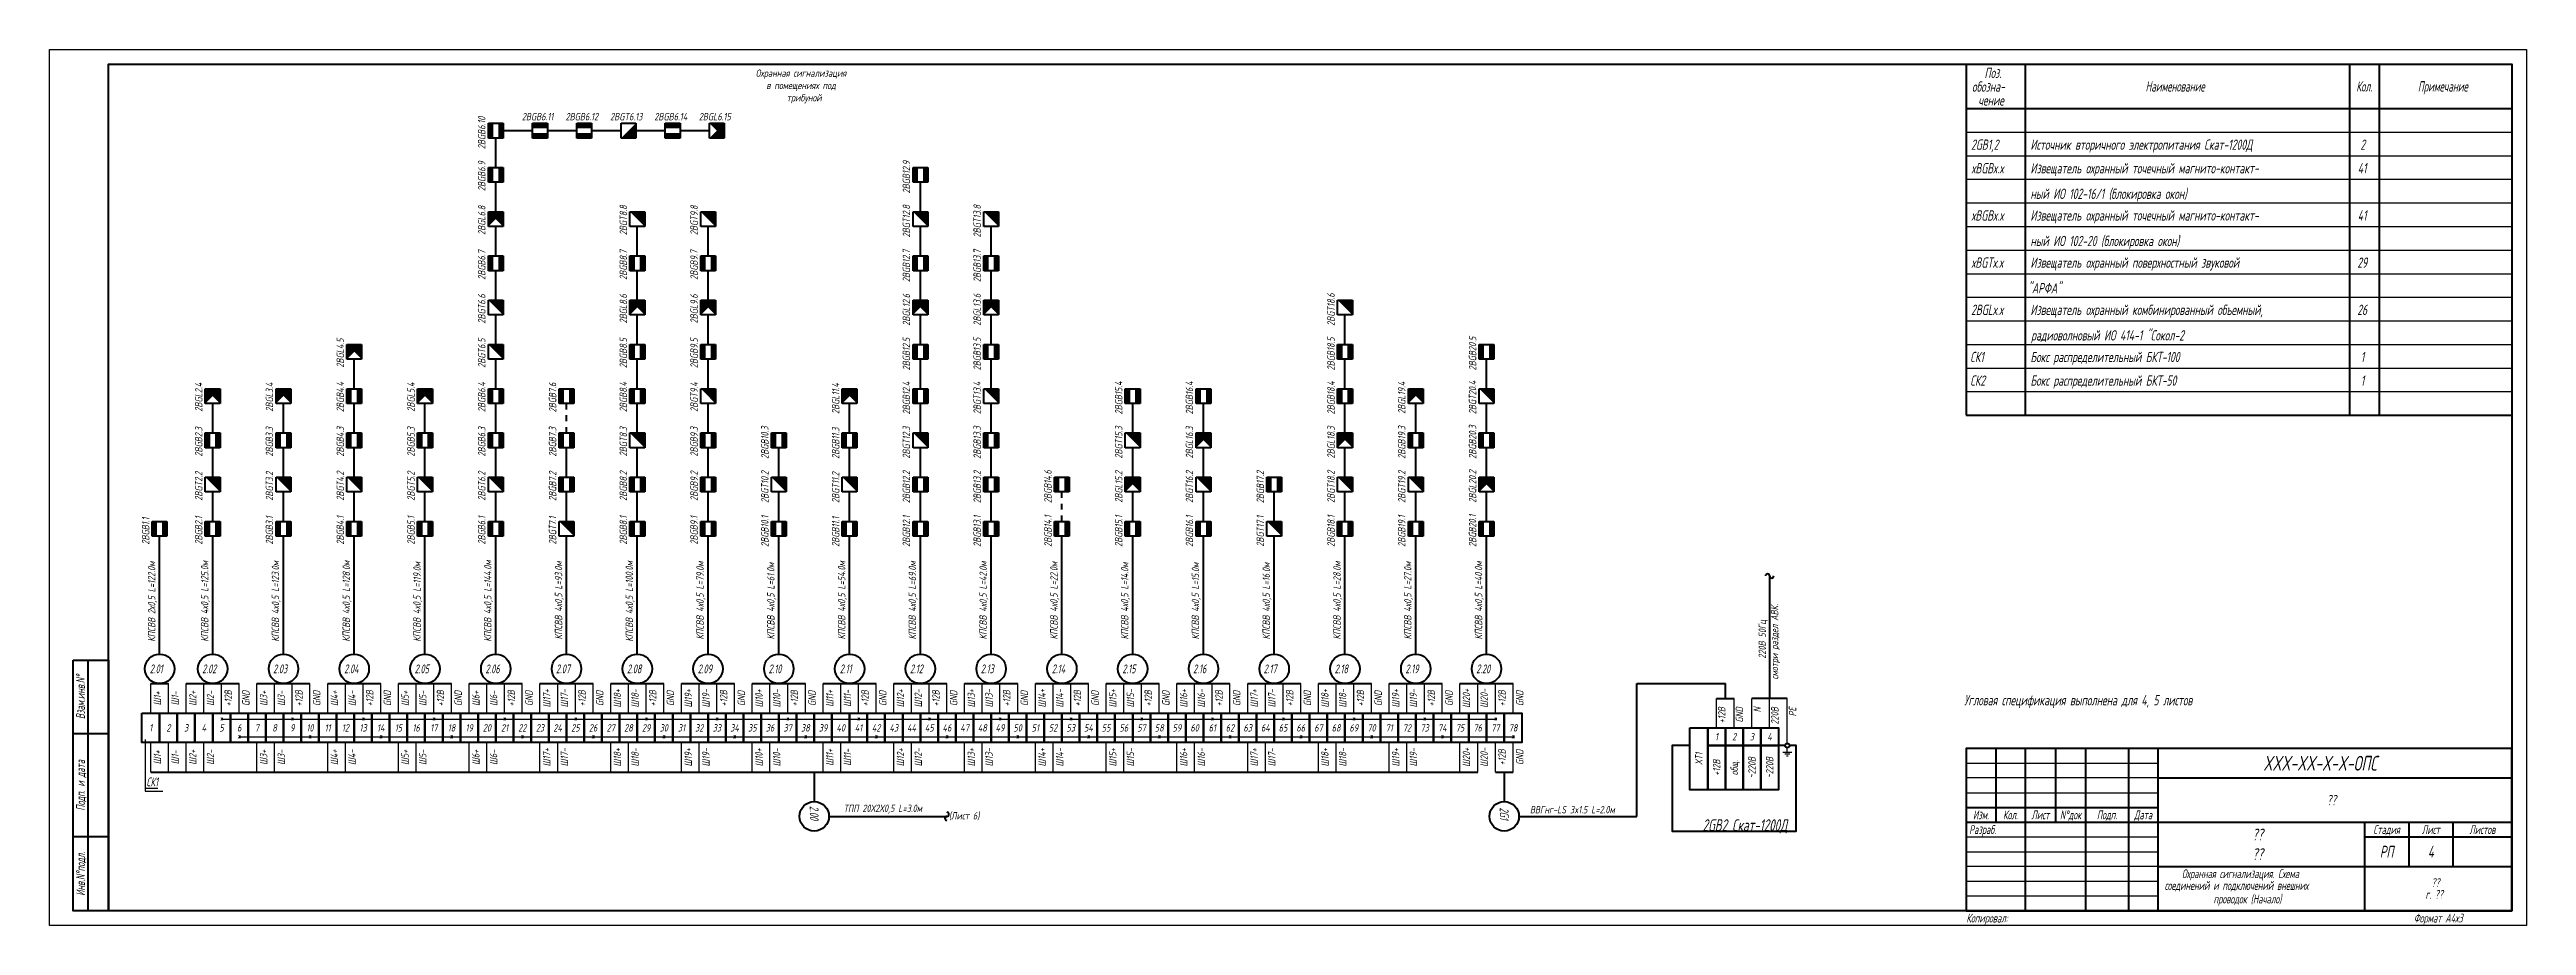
# Model space of a CAD drawing. Extents: x 0 to 1720, y -2086 to 3873.
# Drawn here: x 0 to 840, y 2682 to 2979 of the extents above; entities that cross this region are included whole.
import ezdxf
from ezdxf.enums import TextEntityAlignment as Align

# ---------------------------------------------------------------- set-up
doc = ezdxf.new("R2010")
doc.units = 0
for name, color, linetype, lineweight in [('EL_DEVICE', 1, 'Continuous', 40), ('EL_KABLE', 9, 'Continuous', 60), ('TABLE', 7, 'Continuous', 50)]:
    doc.layers.add(name, color=color, linetype=linetype, lineweight=lineweight)
for name, color, linetype in [('EL_WIRES', 3, 'Continuous'), ('FORMAT', 134, 'Continuous'), ('TEXT', 4, 'Continuous'), ('WINOSKA', 251, 'Continuous')]:
    doc.layers.add(name, color=color, linetype=linetype)
doc.styles.add('R2_5', font='romant.shx', dxfattribs={"width": 0.65, "oblique": 12, "height": 2.5})

msp = doc.modelspace()

# ---------------------------------------------------------------- texts
at = {"layer": 'FORMAT', "style": 'R2_5', "oblique": 12, "width": 0.65}
for s, p in [('Разраб.', (651, 2713)), ('??', (807.79, 2695)), ('г. ??', (805.74, 2691))]:
    msp.add_text(s, height=3, dxfattribs=at).set_placement(p)
for s, p in [('Изм.', (655, 2718)), ('Кол.', (665, 2718)), ('Лист', (675.16, 2718)), ('N%%dдок', (685.41, 2718)), ('Подп.', (697.75, 2718)), ('Дата', (710, 2718))]:
    msp.add_text(s, height=3, dxfattribs=at).set_placement(p, align=Align.CENTER)
at = {"layer": 'FORMAT', "style": 'R2_5', "width": 0.65}
for s, height, oblique, p in [('Стадия', 3, 12, (792.58, 2714.5)), ('Лист', 3, 12, (807.58, 2714.5)), ('Листов', 3, 12, (825.04, 2714.5)), ('РП', 4, 12, (792.58, 2707)), ('Формат А4х3', 3, 15, (810.04, 2684.5))]:
    msp.add_text(s, height=height, dxfattribs=dict(at, oblique=oblique)).set_placement(p, align=Align.MIDDLE_CENTER)
at = {"layer": 'FORMAT', "style": 'R2_5', "oblique": 15, "width": 0.65}
msp.add_text('Копировал:', height=3, dxfattribs=at).set_placement((650, 2684.5), align=Align.MIDDLE_LEFT)
at = {"layer": 'TEXT', "style": 'R2_5', "oblique": 12, "width": 0.65}
for s, height, p in [('Охранная сигнализация', 2.5, (239.5, 2969.75)), ('в помещениях под', 2.5, (243.08, 2965.58)), ('обозна-', 3.5, (652, 2964.69)), ('Поз.', 3.5, (656.2, 2969.36)), ('2BGB6.11', 2.5, (160.18, 2955)), ('2BGB6.12', 2.5, (175, 2955)), ('2BGT6.13', 2.5, (190.11, 2955)), ('2BGB6.14', 2.5, (205.1, 2955)), ('2BGL6.15', 2.5, (220.18, 2955)), ('трибуной', 2.5, (250.01, 2961.41)), ('чение', 3.5, (654.08, 2960.02)), ('2GB1,2', 3.5, (651.67, 2945)), ('Источник вторичного электропитания Скат-1200Д', 3.5, (671.78, 2945)), ('2', 3.5, (783.67, 2945)), ('хBGBх.x', 3.5, (651.78, 2937)), ('Извещатель охранный точечный магнито-контакт-', 3.5, (671.78, 2937)), ('41', 3.5, (782.79, 2937)), ('ный ИО 102-16/1 (блокировка окон)', 3.5, (671.78, 2928.34)), ('хBGBх.x', 3.5, (651.78, 2921)), ('Извещатель охранный точечный магнито-контакт-', 3.5, (671.78, 2921)), ('41', 3.5, (782.79, 2921)), ('ный ИО 102-20 (блокировка окон)', 3.5, (671.78, 2912.34)), ('хBGTх.x', 3.5, (651.78, 2905)), ('Извещатель охранный поверхностный звуковой', 3.5, (671.78, 2905)), ('29', 3.5, (782.62, 2905)), ('"АРФА"', 3.5, (670.93, 2896.34)), ('2BGLх.x', 3.5, (651.67, 2889)), ('Извещатель охранный комбинированный объемный,', 3.5, (671.78, 2889)), ('26', 3.5, (782.62, 2889)), ('радиоволновый ИО 414-1 "Сокол-2', 3.5, (672, 2880.34)), ('СК1', 3.5, (651.39, 2873)), ('Бокс распределительный БКТ-100', 3.5, (671.78, 2873)), ('1', 3.5, (783.81, 2873)), ('СК2', 3.5, (651.39, 2865)), ('Бокс распределительный БКТ-50', 3.5, (671.78, 2865)), ('1', 3.5, (783.81, 2865)), ('2.01', 3, (33.99, 2767.5)), ('2.02', 3, (51.78, 2767.5)), ('2.03', 3, (75.81, 2767.5)), ('2.04', 3, (99.9, 2767.5)), ('2.05', 3, (123.81, 2767.5)), ('2.06', 3, (147.81, 2767.5)), ('2.07', 3, (171.72, 2767.5)), ('2.08', 3, (195.81, 2767.5)), ('2.09', 3, (219.81, 2767.5)), ('2.10', 3, (243.82, 2767.5)), ('2.11', 3, (267.99, 2767.5)), ('2.12', 3, (291.78, 2767.5)), ('2.13', 3, (315.81, 2767.5)), ('2.14', 3, (339.9, 2767.5)), ('2.15', 3, (363.81, 2767.5)), ('2.16', 3, (387.81, 2767.5)), ('2.17', 3, (411.72, 2767.5)), ('2.18', 3, (435.81, 2767.5)), ('2.19', 3, (459.81, 2767.5)), ('2.20', 3, (483.82, 2767.5)), ('Угловая спецификация выполнена для 4, 5 листов', 3.5, (649.31, 2756.63)), ('XXX-XX-X-X-ОПС', 5, (750.77, 2734.5)), ('%%UСК1', 3, (32.89, 2729.17)), ('ТПП 20Х2Х0,5 L=3.0м', 2.5, (269.34, 2720.48)), ('ВВГнг-LS 3x1.5 L=2.0м', 2.5, (502.06, 2720)), ('??', 3.5, (772.28, 2722.75)), ('(Лист 6)', 2.5, (304.97, 2717.93)), ('??', 4, (747.05, 2710.83)), ('??', 4, (747.05, 2704.17)), ('соединений и подключений внешних', 3, (717.29, 2694.04)), ('Охранная сигнализация. Схема', 3, (723.17, 2698.04)), ('проводок (Начало)', 3, (733.88, 2689.46))]:
    msp.add_text(s, height=height, dxfattribs=at).set_placement(p)
at = {"layer": 'TEXT', "style": 'R2_5', "oblique": 12, "width": 0.6}
for s, p in [('Наименование', (720.85, 2964.76)), ('Кол.', (784.98, 2964.76)), ('Примечание', (811.65, 2964.76))]:
    msp.add_text(s, height=3.5, dxfattribs=at).set_placement(p, align=Align.CENTER)
at = {"layer": 'TEXT', "style": 'R2_5', "oblique": 12, "width": 0.65}
for s, height, rotation, p in [('2BGB6.10', 2.5, 90, (147.83, 2945.21)), ('2BGB6.9', 2.5, 90, (147.83, 2930.97)), ('2BGB12.9', 2.5, 90, (291.83, 2930.2)), ('2BGL6.8', 2.5, 90, (147.83, 2916.13)), ('2BGT8.8', 2.5, 90, (195.83, 2916.05)), ('2BGT9.8', 2.5, 90, (219.83, 2916.05)), ('2BGT12.8', 2.5, 90, (291.83, 2915.28)), ('2BGT13.8', 2.5, 90, (315.83, 2915.28)), ('2BGB6.7', 2.5, 90, (147.83, 2900.9)), ('2BGB8.7', 2.5, 90, (195.83, 2900.9)), ('2BGB9.7', 2.5, 90, (219.83, 2900.9)), ('2BGB12.7', 2.5, 90, (291.83, 2900.12)), ('2BGB13.7', 2.5, 90, (315.83, 2900.12)), ('2BGT6.6', 2.5, 90, (147.83, 2886.05)), ('2BGL8.6', 2.5, 90, (195.83, 2886.13)), ('2BGL9.6', 2.5, 90, (219.83, 2886.13)), ('2BGL12.6', 2.5, 90, (291.83, 2885.35)), ('2BGL13.6', 2.5, 90, (315.83, 2885.35)), ('2BGT18.6', 2.5, 90, (435.83, 2885.28)), ('2BGL4.5', 2.5, 90, (99.83, 2871.13)), ('2BGT6.5', 2.5, 90, (147.83, 2871.05)), ('2BGB8.5', 2.5, 90, (195.83, 2870.97)), ('2BGB9.5', 2.5, 90, (219.83, 2870.97)), ('2BGB12.5', 2.5, 90, (291.83, 2870.2)), ('2BGB13.5', 2.5, 90, (315.83, 2870.2)), ('2BGB18.5', 2.5, 90, (435.83, 2870.2)), ('2BGB20.5', 2.5, 90, (483.83, 2870.2)), ('2BGL2.4', 2.5, 90, (51.83, 2856.2)), ('2BGL3.4', 2.5, 90, (75.83, 2856.2)), ('2BGB4.4', 2.5, 90, (99.83, 2856.05)), ('2BGL5.4', 2.5, 90, (123.83, 2856.2)), ('2BGB6.4', 2.5, 90, (147.83, 2856.05)), ('2BGB7.6', 2.5, 90, (171.83, 2855.97)), ('2BGB8.4', 2.5, 90, (195.83, 2856.05)), ('2BGT9.4', 2.5, 90, (219.83, 2856.12)), ('2BGB12.4', 2.5, 90, (291.83, 2855.27)), ('2BGT13.4', 2.5, 90, (315.83, 2855.35)), ('2BGB15.4', 2.5, 90, (363.83, 2855.27)), ('2BGB16.4', 2.5, 90, (387.83, 2855.27)), ('2BGB18.4', 2.5, 90, (435.83, 2855.27)), ('2BGL19.4', 2.5, 90, (459.83, 2855.43)), ('2BGT20.4', 2.5, 90, (483.83, 2855.35)), ('2BGL11.4', 2.5, 90, (267.83, 2855.43)), ('2BGB2.3', 2.5, 90, (51.83, 2840.97)), ('2BGB3.3', 2.5, 90, (75.83, 2840.97)), ('2BGB4.3', 2.5, 90, (99.83, 2840.97)), ('2BGB5.3', 2.5, 90, (123.83, 2840.97)), ('2BGB6.3', 2.5, 90, (147.83, 2840.97)), ('2BGB7.3', 2.5, 90, (171.83, 2840.97)), ('2BGT8.3', 2.5, 90, (195.83, 2841.05)), ('2BGB9.3', 2.5, 90, (219.83, 2840.97)), ('2BGB10.3', 2.5, 90, (243.83, 2840.2)), ('2BGB11.3', 2.5, 90, (267.83, 2840.2)), ('2BGT12.3', 2.5, 90, (291.83, 2840.28)), ('2BGB13.3', 2.5, 90, (315.83, 2840.2)), ('2BGT15.3', 2.5, 90, (363.83, 2840.28)), ('2BGL16.3', 2.5, 90, (387.83, 2840.35)), ('2BGL18.3', 2.5, 90, (435.83, 2840.35)), ('2BGB19.3', 2.5, 90, (459.83, 2840.2)), ('2BGB20.3', 2.5, 90, (483.83, 2840.2)), ('2BGT2.2', 2.5, 90, (51.83, 2826.02)), ('2BGT3.2', 2.5, 90, (75.83, 2826.02)), ('2BGT4.2', 2.5, 90, (99.83, 2826.02)), ('2BGT5.2', 2.5, 90, (123.83, 2826.02)), ('2BGT6.2', 2.5, 90, (147.83, 2826.02)), ('2BGB7.2', 2.5, 90, (171.83, 2825.95)), ('2BGB8.2', 2.5, 90, (195.83, 2825.95)), ('2BGB9.2', 2.5, 90, (219.83, 2825.95)), ('2BGT10.2', 2.5, 90, (243.83, 2825.25)), ('2BGT11.2', 2.5, 90, (267.83, 2825.25)), ('2BGB12.2', 2.5, 90, (291.83, 2825.17)), ('2BGB13.2', 2.5, 90, (315.83, 2825.17)), ('2BGB14.6', 2.5, 90, (339.83, 2825.2)), ('2BGL15.2', 2.5, 90, (363.83, 2825.33)), ('2BGT16.2', 2.5, 90, (387.83, 2825.25)), ('2BGB17.2', 2.5, 90, (411.83, 2825.17)), ('2BGT18.2', 2.5, 90, (435.83, 2825.25)), ('2BGT19.2', 2.5, 90, (459.83, 2825.25)), ('2BGL20.2', 2.5, 90, (483.83, 2825.33)), ('2BGB1.1', 2.5, 90, (33.83, 2811.13)), ('2BGB2.1', 2.5, 90, (51.83, 2811.13)), ('2BGB3.1', 2.5, 90, (75.83, 2811.13)), ('2BGB4.1', 2.5, 90, (99.83, 2811.13)), ('2BGB5.1', 2.5, 90, (123.83, 2811.13)), ('2BGB6.1', 2.5, 90, (147.83, 2811.13)), ('2BGT7.1', 2.5, 90, (171.83, 2811.2)), ('2BGB8.1', 2.5, 90, (195.83, 2811.13)), ('2BGB9.1', 2.5, 90, (219.83, 2811.13)), ('2BGB10.1', 2.5, 90, (243.83, 2810.35)), ('2BGB11.1', 2.5, 90, (267.83, 2810.35)), ('2BGB12.1', 2.5, 90, (291.83, 2810.35)), ('2BGB13.1', 2.5, 90, (315.83, 2810.35)), ('2BGB14.1', 2.5, 90, (339.83, 2810.35)), ('2BGB15.1', 2.5, 90, (363.83, 2810.35)), ('2BGB16.1', 2.5, 90, (387.83, 2810.35)), ('2BGT17.1', 2.5, 90, (411.83, 2810.43)), ('2BGB18.1', 2.5, 90, (435.83, 2810.35)), ('2BGB19.1', 2.5, 90, (459.83, 2810.35)), ('2BGB20.1', 2.5, 90, (483.83, 2810.35)), ('КПСВВ 2х0,5 L=122.0м', 2.5, 90, (35.86, 2778.19)), ('КПСВВ 4х0,5 L=125.0м', 2.5, 90, (53.86, 2778.19)), ('КПСВВ 4х0,5 L=123.0м', 2.5, 90, (77.86, 2778.19)), ('КПСВВ 4х0,5 L=128.0м', 2.5, 90, (101.86, 2778.19)), ('КПСВВ 4х0,5 L=119.0м', 2.5, 90, (125.86, 2778.19)), ('КПСВВ 4х0,5 L=144.0м', 2.5, 90, (149.86, 2778.19)), ('КПСВВ 4х0,5 L=93.0м', 2.5, 90, (173.86, 2778.97)), ('КПСВВ 4х0,5 L=100.0м', 2.5, 90, (197.86, 2778.19)), ('КПСВВ 4х0,5 L=79.0м', 2.5, 90, (221.86, 2778.97)), ('КПСВВ 4х0,5 L=61.0м', 2.5, 90, (245.86, 2778.97)), ('КПСВВ 4х0,5 L=54.0м', 2.5, 90, (269.86, 2778.97)), ('КПСВВ 4х0,5 L=69.0м', 2.5, 90, (293.86, 2778.97)), ('КПСВВ 4х0,5 L=42.0м', 2.5, 90, (317.86, 2778.97)), ('КПСВВ 4х0,5 L=22.0м', 2.5, 90, (341.86, 2778.97)), ('КПСВВ 4х0,5 L=14.0м', 2.5, 90, (365.86, 2778.97)), ('КПСВВ 4х0,5 L=15.0м', 2.5, 90, (389.86, 2778.97)), ('КПСВВ 4х0,5 L=16.0м', 2.5, 90, (413.86, 2778.97)), ('КПСВВ 4х0,5 L=28.0м', 2.5, 90, (437.86, 2778.97)), ('КПСВВ 4х0,5 L=27.0м', 2.5, 90, (461.86, 2778.97)), ('КПСВВ 4х0,5 L=40.0м', 2.5, 90, (485.86, 2778.97)), ('220В 50Гц', 2.5, 90, (582.08, 2772.45)), ('смотри раздел АВК.', 2.5, 90, (586.25, 2765.41)), ('2.00', 3, 270, (257.83, 2722.51)), ('2G1', 3, 270, (491.83, 2721.97))]:
    msp.add_text(s, height=height, rotation=rotation, dxfattribs=at).set_placement(p)
for s, height, p in [('Взам.инв.N%%d', 3, (10.5, 2759.5)), ('XТ1', 2.5, (559.33, 2738.5)), ('~220В', 2.5, (577.33, 2735.5)), ('~220В', 2.5, (583.33, 2735.5)), ('Подп. и дата', 3, (10.5, 2729.5)), ('+12В', 2.5, (565.33, 2735.5)), ('общ.', 2.5, (571.33, 2735.5)), ('Инв.N%%dподл.', 3, (10.5, 2699.5))]:
    msp.add_text(s, height=height, rotation=90, dxfattribs=at).set_placement(p, align=Align.MIDDLE_CENTER)
at = {"layer": 'TEXT', "style": 'R2_5', "oblique": 12, "width": 0.7}
for s, p in [('Ш1+', (35.33, 2759)), ('Ш1-', (41.33, 2759)), ('Ш2+', (47.33, 2759)), ('Ш2-', (53.33, 2759)), ('+12В', (59.33, 2759)), ('GND', (65.33, 2759)), ('Ш3+', (71.33, 2759)), ('Ш3-', (77.33, 2759)), ('+12В', (83.33, 2759)), ('GND', (89.33, 2759)), ('Ш4+', (95.33, 2759)), ('Ш4-', (101.33, 2759)), ('+12В', (107.33, 2759)), ('GND', (113.33, 2759)), ('Ш5+', (119.33, 2759)), ('Ш5-', (125.33, 2759)), ('+12В', (131.33, 2759)), ('GND', (137.33, 2759)), ('Ш6+', (143.33, 2759)), ('Ш6-', (149.33, 2759)), ('+12В', (155.33, 2759)), ('GND', (161.33, 2759)), ('Ш17+', (167.33, 2759)), ('Ш17-', (173.33, 2759)), ('+12В', (179.33, 2759)), ('GND', (185.33, 2759)), ('Ш18+', (191.33, 2759)), ('Ш18-', (197.33, 2759)), ('+12В', (203.33, 2759)), ('GND', (209.33, 2759)), ('Ш19+', (215.33, 2759)), ('Ш19-', (221.33, 2759)), ('+12В', (227.33, 2759)), ('GND', (233.33, 2759)), ('Ш10+', (239.33, 2759)), ('Ш10-', (245.33, 2759)), ('+12В', (251.33, 2759)), ('GND', (257.33, 2759)), ('Ш11+', (263.33, 2759)), ('Ш11-', (269.33, 2759)), ('+12В', (275.33, 2759)), ('GND', (281.33, 2759)), ('Ш12+', (287.33, 2759)), ('Ш12-', (293.33, 2759)), ('+12В', (299.33, 2759)), ('GND', (305.33, 2759)), ('Ш13+', (311.33, 2759)), ('Ш13-', (317.33, 2759)), ('+12В', (323.33, 2759)), ('GND', (329.33, 2759)), ('Ш14+', (335.33, 2759)), ('Ш14-', (341.33, 2759)), ('+12В', (347.33, 2759)), ('GND', (353.33, 2759)), ('Ш15+', (359.33, 2759)), ('Ш15-', (365.33, 2759)), ('+12В', (371.33, 2759)), ('GND', (377.33, 2759)), ('Ш16+', (383.33, 2759)), ('Ш16-', (389.33, 2759)), ('+12В', (395.33, 2759)), ('GND', (401.33, 2759)), ('Ш17+', (407.26, 2759)), ('Ш17-', (413.26, 2759)), ('+12В', (419.33, 2759)), ('GND', (425.33, 2759)), ('Ш18+', (431.26, 2759)), ('Ш18-', (437.26, 2759)), ('+12В', (443.33, 2759)), ('GND', (449.33, 2759)), ('Ш19+', (455.26, 2759)), ('Ш19-', (461.26, 2759)), ('+12В', (467.33, 2759)), ('GND', (473.33, 2759)), ('Ш20+', (479.26, 2759)), ('Ш20-', (485.26, 2759)), ('+12В', (491.33, 2759)), ('GND', (497.33, 2759)), ('Ш1+', (35.33, 2739)), ('Ш1-', (41.33, 2739)), ('Ш2+', (47.33, 2739)), ('Ш2-', (53.33, 2739)), ('Ш3+', (71.33, 2739)), ('Ш3-', (77.33, 2739)), ('Ш4+', (95.33, 2739)), ('Ш4-', (101.33, 2739)), ('Ш5+', (119.33, 2739)), ('Ш5-', (125.33, 2739)), ('Ш6+', (143.33, 2739)), ('Ш6-', (149.33, 2739)), ('Ш17+', (167.33, 2739)), ('Ш17-', (173.33, 2739)), ('Ш18+', (191.33, 2739)), ('Ш18-', (197.33, 2739)), ('Ш19+', (215.33, 2739)), ('Ш19-', (221.33, 2739)), ('Ш10+', (239.33, 2739)), ('Ш10-', (245.33, 2739)), ('Ш11+', (263.33, 2739)), ('Ш11-', (269.33, 2739)), ('Ш12+', (287.33, 2739)), ('Ш12-', (293.33, 2739)), ('Ш13+', (311.33, 2739)), ('Ш13-', (317.33, 2739)), ('Ш14+', (335.33, 2739)), ('Ш14-', (341.33, 2739)), ('Ш15+', (359.33, 2739)), ('Ш15-', (365.33, 2739)), ('Ш16+', (383.33, 2739)), ('Ш16-', (389.33, 2739)), ('Ш17+', (407.26, 2739)), ('Ш17-', (413.26, 2739)), ('Ш18+', (431.26, 2739)), ('Ш18-', (437.26, 2739)), ('Ш19+', (455.26, 2739)), ('Ш19-', (461.26, 2739)), ('Ш20+', (479.26, 2739)), ('Ш20-', (485.26, 2739)), ('+12В', (491.33, 2739)), ('GND', (497.33, 2739))]:
    msp.add_text(s, height=2.5, rotation=90, dxfattribs=at).set_placement(p, align=Align.TOP_CENTER)
for s, p in [('+12В', (565.85, 2756)), ('GND', (571.85, 2756)), ('N', (577.85, 2756)), ('220В', (583.85, 2756)), ('PE', (589.85, 2756))]:
    msp.add_text(s, height=2.5, rotation=90, dxfattribs=at).set_placement(p, align=Align.TOP_RIGHT)
at = {"layer": 'TEXT', "style": 'R2_5', "oblique": 12}
for s, height, width, p in [('1', 2.5, 0.7, (34.33, 2749)), ('2', 2.5, 0.7, (40.33, 2749)), ('3', 2.5, 0.7, (46.33, 2749)), ('4', 2.5, 0.7, (52.33, 2749)), ('5', 2.5, 0.7, (58.33, 2749)), ('6', 2.5, 0.7, (64.33, 2749)), ('7', 2.5, 0.7, (70.33, 2749)), ('8', 2.5, 0.7, (76.33, 2749)), ('9', 2.5, 0.7, (82.33, 2749)), ('10', 2.5, 0.7, (88.33, 2749)), ('11', 2.5, 0.7, (94.33, 2749)), ('12', 2.5, 0.7, (100.33, 2749)), ('13', 2.5, 0.7, (106.33, 2749)), ('14', 2.5, 0.7, (112.33, 2749)), ('15', 2.5, 0.7, (118.33, 2749)), ('16', 2.5, 0.7, (124.33, 2749)), ('17', 2.5, 0.7, (130.33, 2749)), ('18', 2.5, 0.7, (136.33, 2749)), ('19', 2.5, 0.7, (142.33, 2749)), ('20', 2.5, 0.7, (148.33, 2749)), ('21', 2.5, 0.7, (154.33, 2749)), ('22', 2.5, 0.7, (160.33, 2749)), ('23', 2.5, 0.7, (166.33, 2749)), ('24', 2.5, 0.7, (172.33, 2749)), ('25', 2.5, 0.7, (178.33, 2749)), ('26', 2.5, 0.7, (184.33, 2749)), ('27', 2.5, 0.7, (190.33, 2749)), ('28', 2.5, 0.7, (196.33, 2749)), ('29', 2.5, 0.7, (202.33, 2749)), ('30', 2.5, 0.7, (208.33, 2749)), ('31', 2.5, 0.7, (214.33, 2749)), ('32', 2.5, 0.7, (220.33, 2749)), ('33', 2.5, 0.7, (226.33, 2749)), ('34', 2.5, 0.7, (232.33, 2749)), ('35', 2.5, 0.7, (238.33, 2749)), ('36', 2.5, 0.7, (244.33, 2749)), ('37', 2.5, 0.7, (250.33, 2749)), ('38', 2.5, 0.7, (256.33, 2749)), ('39', 2.5, 0.7, (262.33, 2749)), ('40', 2.5, 0.7, (268.33, 2749)), ('41', 2.5, 0.7, (274.33, 2749)), ('42', 2.5, 0.7, (280.33, 2749)), ('43', 2.5, 0.7, (286.33, 2749)), ('44', 2.5, 0.7, (292.33, 2749)), ('45', 2.5, 0.7, (298.33, 2749)), ('46', 2.5, 0.7, (304.33, 2749)), ('47', 2.5, 0.7, (310.33, 2749)), ('48', 2.5, 0.7, (316.33, 2749)), ('49', 2.5, 0.7, (322.33, 2749)), ('50', 2.5, 0.7, (328.33, 2749)), ('51', 2.5, 0.7, (334.33, 2749)), ('52', 2.5, 0.7, (340.33, 2749)), ('53', 2.5, 0.7, (346.33, 2749)), ('54', 2.5, 0.7, (352.33, 2749)), ('55', 2.5, 0.7, (358.33, 2749)), ('56', 2.5, 0.7, (364.33, 2749)), ('57', 2.5, 0.7, (370.33, 2749)), ('58', 2.5, 0.7, (376.33, 2749)), ('59', 2.5, 0.7, (382.33, 2749)), ('60', 2.5, 0.7, (388.33, 2749)), ('61', 2.5, 0.7, (394.33, 2749)), ('62', 2.5, 0.7, (400.33, 2749)), ('63', 2.5, 0.7, (406.33, 2749)), ('64', 2.5, 0.7, (412.33, 2749)), ('65', 2.5, 0.7, (418.33, 2749)), ('66', 2.5, 0.7, (424.33, 2749)), ('67', 2.5, 0.7, (430.33, 2749)), ('68', 2.5, 0.7, (436.33, 2749)), ('69', 2.5, 0.7, (442.33, 2749)), ('70', 2.5, 0.7, (448.33, 2749)), ('71', 2.5, 0.7, (454.33, 2749)), ('72', 2.5, 0.7, (460.33, 2749)), ('73', 2.5, 0.7, (466.33, 2749)), ('74', 2.5, 0.7, (472.33, 2749)), ('75', 2.5, 0.7, (478.33, 2749)), ('76', 2.5, 0.7, (484.33, 2749)), ('77', 2.5, 0.7, (490.33, 2749)), ('78', 2.5, 0.7, (496.33, 2749)), ('1', 2.5, 0.65, (565.33, 2746)), ('2', 2.5, 0.65, (571.33, 2746)), ('3', 2.5, 0.65, (577.33, 2746)), ('4', 2.5, 0.65, (583.33, 2746)), ('4', 4, 0.65, (807.58, 2707))]:
    msp.add_text(s, height=height, dxfattribs=dict(at, width=width)).set_placement(p, align=Align.MIDDLE_CENTER)
at = {"layer": 'TEXT', "style": 'R2_5', "oblique": 12, "width": 0.65}
msp.add_text('2GB2 Скат-1200Д', height=4, dxfattribs=at).set_placement((589.33, 2714), align=Align.RIGHT)

# ---------------------------------------------------------------- blocks, each defined once
blk = doc.blocks.new('CABLE_MARK')
at = {"layer": 'EL_DEVICE'}
blk.add_circle((0, 5), 5, dxfattribs=at)
at = {"layer": 'EL_KABLE'}
blk.add_line((0, 10), (0, 50), dxfattribs=at)
blk = doc.blocks.new('OS_DAT_BGB')
at = {"layer": 'EL_DEVICE'}
for p, q in [((-2.5, 2.5), (2.5, 2.5)), ((-2.5, -2.5), (-2.5, 2.5)), ((2.5, 2.5), (2.5, -2.5)), ((2.5, -2.5), (-2.5, -2.5))]:
    blk.add_line(p, q, dxfattribs=at)
at = {"layer": 'EL_DEVICE', "const_width": 1.67}
for points in [[(-1.67, 2.5), (-1.67, -2.5)], [(1.67, 2.5), (1.67, -2.5)]]:
    blk.add_lwpolyline(points, dxfattribs=at)
blk = doc.blocks.new('OS_DAT_BGT')
at = {"layer": 'EL_DEVICE'}
for p, q in [((-2.5, 2.5), (2.5, 2.5)), ((-2.5, -2.5), (-2.5, 2.5)), ((2.5, 2.5), (2.5, -2.5)), ((2.5, -2.5), (-2.5, -2.5))]:
    blk.add_line(p, q, dxfattribs=at)
blk.add_lwpolyline([(2.5, 2.5, 0, 7.07, 0), (0, 0, 7.07, 7.07, 0)], format="xyseb", dxfattribs=at)
blk = doc.blocks.new('OS_DAT_BGL')
at = {"layer": 'EL_DEVICE'}
for p, q in [((-2.5, 2.5), (2.5, 2.5)), ((-2.5, -2.5), (-2.5, 2.5)), ((2.5, 2.5), (2.5, -2.5)), ((2.5, -2.5), (-2.5, -2.5))]:
    blk.add_line(p, q, dxfattribs=at)
for points in [[(-2.5, 2.5, 0, 7.07, 0), (0, 0, 7.07, 7.07, 0)], [(2.5, 2.5, 0, 7.07, 0), (0, 0, 7.07, 7.07, 0)]]:
    blk.add_lwpolyline(points, format="xyseb", dxfattribs=at)
blk = doc.blocks.new('Break')
for centre, start, end in [((-0.7, 0), 0, 180), ((0.7, 0), 180, 0)]:
    blk.add_arc(centre, 0.7, start, end)

# ---------------------------------------------------------------- linework, layer by layer
at = {"layer": 'EL_DEVICE'}
for points in [[(31.33, 2754), (37.33, 2754), (37.33, 2744), (31.33, 2744)], [(37.33, 2754), (43.33, 2754), (43.33, 2744), (37.33, 2744)], [(43.33, 2754), (49.33, 2754), (49.33, 2744), (43.33, 2744)], [(49.33, 2754), (55.33, 2754), (55.33, 2744), (49.33, 2744)], [(55.33, 2754), (61.33, 2754), (61.33, 2744), (55.33, 2744)], [(61.33, 2754), (67.33, 2754), (67.33, 2744), (61.33, 2744)], [(67.33, 2754), (73.33, 2754), (73.33, 2744), (67.33, 2744)], [(73.33, 2754), (79.33, 2754), (79.33, 2744), (73.33, 2744)], [(79.33, 2754), (85.33, 2754), (85.33, 2744), (79.33, 2744)], [(85.33, 2754), (91.33, 2754), (91.33, 2744), (85.33, 2744)], [(91.33, 2754), (97.33, 2754), (97.33, 2744), (91.33, 2744)], [(97.33, 2754), (103.33, 2754), (103.33, 2744), (97.33, 2744)], [(103.33, 2754), (109.33, 2754), (109.33, 2744), (103.33, 2744)], [(109.33, 2754), (115.33, 2754), (115.33, 2744), (109.33, 2744)], [(115.33, 2754), (121.33, 2754), (121.33, 2744), (115.33, 2744)], [(121.33, 2754), (127.33, 2754), (127.33, 2744), (121.33, 2744)], [(127.33, 2754), (133.33, 2754), (133.33, 2744), (127.33, 2744)], [(133.33, 2754), (139.33, 2754), (139.33, 2744), (133.33, 2744)], [(139.33, 2754), (145.33, 2754), (145.33, 2744), (139.33, 2744)], [(145.33, 2754), (151.33, 2754), (151.33, 2744), (145.33, 2744)], [(151.33, 2754), (157.33, 2754), (157.33, 2744), (151.33, 2744)], [(157.33, 2754), (163.33, 2754), (163.33, 2744), (157.33, 2744)], [(163.33, 2754), (169.33, 2754), (169.33, 2744), (163.33, 2744)], [(169.33, 2754), (175.33, 2754), (175.33, 2744), (169.33, 2744)], [(175.33, 2754), (181.33, 2754), (181.33, 2744), (175.33, 2744)], [(181.33, 2754), (187.33, 2754), (187.33, 2744), (181.33, 2744)], [(187.33, 2754), (193.33, 2754), (193.33, 2744), (187.33, 2744)], [(193.33, 2754), (199.33, 2754), (199.33, 2744), (193.33, 2744)], [(199.33, 2754), (205.33, 2754), (205.33, 2744), (199.33, 2744)], [(205.33, 2754), (211.33, 2754), (211.33, 2744), (205.33, 2744)], [(211.33, 2754), (217.33, 2754), (217.33, 2744), (211.33, 2744)], [(217.33, 2754), (223.33, 2754), (223.33, 2744), (217.33, 2744)], [(223.33, 2754), (229.33, 2754), (229.33, 2744), (223.33, 2744)], [(229.33, 2754), (235.33, 2754), (235.33, 2744), (229.33, 2744)], [(235.33, 2754), (241.33, 2754), (241.33, 2744), (235.33, 2744)], [(241.33, 2754), (247.33, 2754), (247.33, 2744), (241.33, 2744)], [(247.33, 2754), (253.33, 2754), (253.33, 2744), (247.33, 2744)], [(253.33, 2754), (259.33, 2754), (259.33, 2744), (253.33, 2744)], [(259.33, 2754), (265.33, 2754), (265.33, 2744), (259.33, 2744)], [(265.33, 2754), (271.33, 2754), (271.33, 2744), (265.33, 2744)], [(271.33, 2754), (277.33, 2754), (277.33, 2744), (271.33, 2744)], [(277.33, 2754), (283.33, 2754), (283.33, 2744), (277.33, 2744)], [(283.33, 2754), (289.33, 2754), (289.33, 2744), (283.33, 2744)], [(289.33, 2754), (295.33, 2754), (295.33, 2744), (289.33, 2744)], [(295.33, 2754), (301.33, 2754), (301.33, 2744), (295.33, 2744)], [(301.33, 2754), (307.33, 2754), (307.33, 2744), (301.33, 2744)], [(307.33, 2754), (313.33, 2754), (313.33, 2744), (307.33, 2744)], [(313.33, 2754), (319.33, 2754), (319.33, 2744), (313.33, 2744)], [(319.33, 2754), (325.33, 2754), (325.33, 2744), (319.33, 2744)], [(325.33, 2754), (331.33, 2754), (331.33, 2744), (325.33, 2744)], [(331.33, 2754), (337.33, 2754), (337.33, 2744), (331.33, 2744)], [(337.33, 2754), (343.33, 2754), (343.33, 2744), (337.33, 2744)], [(343.33, 2754), (349.33, 2754), (349.33, 2744), (343.33, 2744)], [(349.33, 2754), (355.33, 2754), (355.33, 2744), (349.33, 2744)], [(355.33, 2754), (361.33, 2754), (361.33, 2744), (355.33, 2744)], [(361.33, 2754), (367.33, 2754), (367.33, 2744), (361.33, 2744)], [(367.33, 2754), (373.33, 2754), (373.33, 2744), (367.33, 2744)], [(373.33, 2754), (379.33, 2754), (379.33, 2744), (373.33, 2744)], [(379.33, 2754), (385.33, 2754), (385.33, 2744), (379.33, 2744)], [(385.33, 2754), (391.33, 2754), (391.33, 2744), (385.33, 2744)], [(391.33, 2754), (397.33, 2754), (397.33, 2744), (391.33, 2744)], [(397.33, 2754), (403.33, 2754), (403.33, 2744), (397.33, 2744)], [(403.33, 2754), (409.33, 2754), (409.33, 2744), (403.33, 2744)], [(409.33, 2754), (415.33, 2754), (415.33, 2744), (409.33, 2744)], [(415.33, 2754), (421.33, 2754), (421.33, 2744), (415.33, 2744)], [(421.33, 2754), (427.33, 2754), (427.33, 2744), (421.33, 2744)], [(427.33, 2754), (433.33, 2754), (433.33, 2744), (427.33, 2744)], [(433.33, 2754), (439.33, 2754), (439.33, 2744), (433.33, 2744)], [(439.33, 2754), (445.33, 2754), (445.33, 2744), (439.33, 2744)], [(445.33, 2754), (451.33, 2754), (451.33, 2744), (445.33, 2744)], [(451.33, 2754), (457.33, 2754), (457.33, 2744), (451.33, 2744)], [(457.33, 2754), (463.33, 2754), (463.33, 2744), (457.33, 2744)], [(463.33, 2754), (469.33, 2754), (469.33, 2744), (463.33, 2744)], [(469.33, 2754), (475.33, 2754), (475.33, 2744), (469.33, 2744)], [(475.33, 2754), (481.33, 2754), (481.33, 2744), (475.33, 2744)], [(481.33, 2754), (487.33, 2754), (487.33, 2744), (481.33, 2744)], [(487.33, 2754), (493.33, 2754), (493.33, 2744), (487.33, 2744)], [(493.33, 2754), (499.33, 2754), (499.33, 2744), (493.33, 2744)], [(556.33, 2749), (562.33, 2749), (562.33, 2728), (556.33, 2728)], [(562.33, 2749), (568.33, 2749), (568.33, 2743), (562.33, 2743)], [(568.33, 2749), (574.33, 2749), (574.33, 2743), (568.33, 2743)], [(574.33, 2749), (580.33, 2749), (580.33, 2743), (574.33, 2743)], [(580.33, 2749), (586.33, 2749), (586.33, 2743), (580.33, 2743)], [(562.33, 2743), (568.33, 2743), (568.33, 2728), (562.33, 2728)], [(568.33, 2743), (574.33, 2743), (574.33, 2728), (568.33, 2728)], [(574.33, 2743), (580.33, 2743), (580.33, 2728), (574.33, 2728)], [(580.33, 2743), (586.33, 2743), (586.33, 2728), (580.33, 2728)]]:
    msp.add_lwpolyline(points, close=True, dxfattribs=at)
for points in [[(556.33, 2743), (550.33, 2743), (550.33, 2714), (592.33, 2714), (592.33, 2743), (590.08, 2743)], [(588.58, 2743), (586.33, 2743)]]:
    msp.add_lwpolyline(points, dxfattribs=at)
msp.add_circle((589.33, 2743), 0.75, dxfattribs=at)
at = {"layer": 'EL_KABLE'}
for p, q in [((151.33, 2939), (151.33, 2949)), ((153.83, 2951.5), (163.83, 2951.5)), ((168.83, 2951.5), (178.83, 2951.5)), ((183.83, 2951.5), (193.83, 2951.5)), ((198.83, 2951.5), (208.83, 2951.5)), ((213.83, 2951.5), (223.83, 2951.5)), ((151.33, 2924), (151.33, 2934)), ((295.33, 2924), (295.33, 2934)), ((151.33, 2909), (151.33, 2919)), ((199.33, 2909), (199.33, 2919)), ((223.33, 2909), (223.33, 2919)), ((295.33, 2909), (295.33, 2919)), ((319.33, 2909), (319.33, 2919)), ((151.33, 2894), (151.33, 2904)), ((199.33, 2894), (199.33, 2904)), ((223.33, 2894), (223.33, 2904)), ((295.33, 2894), (295.33, 2904)), ((319.33, 2894), (319.33, 2904)), ((151.33, 2879), (151.33, 2889)), ((199.33, 2879), (199.33, 2889)), ((223.33, 2879), (223.33, 2889)), ((295.33, 2879), (295.33, 2889)), ((319.33, 2879), (319.33, 2889)), ((439.33, 2879), (439.33, 2889)), ((103.33, 2864), (103.33, 2874)), ((151.33, 2864), (151.33, 2874)), ((199.33, 2864), (199.33, 2874)), ((223.33, 2864), (223.33, 2874)), ((295.33, 2864), (295.33, 2874)), ((319.33, 2864), (319.33, 2874)), ((439.33, 2864), (439.33, 2874)), ((487.33, 2864), (487.33, 2874)), ((55.33, 2849), (55.33, 2859)), ((79.33, 2849), (79.33, 2859)), ((103.33, 2849), (103.33, 2859)), ((127.33, 2849), (127.33, 2859)), ((151.33, 2849), (151.33, 2859)), ((175.33, 2857), (175.33, 2859)), ((199.33, 2849), (199.33, 2859)), ((223.33, 2849), (223.33, 2859)), ((271.33, 2849), (271.33, 2859)), ((295.33, 2849), (295.33, 2859)), ((319.33, 2849), (319.33, 2859)), ((367.33, 2849), (367.33, 2859)), ((391.33, 2849), (391.33, 2859)), ((439.33, 2849), (439.33, 2859)), ((463.33, 2849), (463.33, 2859)), ((487.33, 2849), (487.33, 2859)), ((175.33, 2853), (175.33, 2855)), ((175.33, 2849), (175.33, 2851)), ((55.33, 2834), (55.33, 2844)), ((79.33, 2834), (79.33, 2844)), ((103.33, 2834), (103.33, 2844)), ((127.33, 2834), (127.33, 2844)), ((151.33, 2834), (151.33, 2844)), ((175.33, 2834), (175.33, 2844)), ((199.33, 2834), (199.33, 2844)), ((223.33, 2834), (223.33, 2844)), ((247.33, 2834), (247.33, 2844)), ((271.33, 2834), (271.33, 2844)), ((295.33, 2834), (295.33, 2844)), ((319.33, 2834), (319.33, 2844)), ((367.33, 2834), (367.33, 2844)), ((391.33, 2834), (391.33, 2844)), ((439.33, 2834), (439.33, 2844)), ((463.33, 2834), (463.33, 2844)), ((487.33, 2834), (487.33, 2844)), ((55.33, 2819), (55.33, 2829)), ((79.33, 2819), (79.33, 2829)), ((103.33, 2819), (103.33, 2829)), ((127.33, 2819), (127.33, 2829)), ((151.33, 2819), (151.33, 2829)), ((175.33, 2819), (175.33, 2829)), ((199.33, 2819), (199.33, 2829)), ((223.33, 2819), (223.33, 2829)), ((247.33, 2819), (247.33, 2829)), ((271.33, 2819), (271.33, 2829)), ((295.33, 2819), (295.33, 2829)), ((319.33, 2819), (319.33, 2829)), ((343.33, 2827), (343.33, 2829)), ((343.33, 2823), (343.33, 2825)), ((367.33, 2819), (367.33, 2829)), ((391.33, 2819), (391.33, 2829)), ((415.33, 2819), (415.33, 2829)), ((439.33, 2819), (439.33, 2829)), ((463.33, 2819), (463.33, 2829)), ((487.33, 2819), (487.33, 2829)), ((343.33, 2819), (343.33, 2821)), ((583.33, 2800.5), (583.33, 2759)), ((34.33, 2764), (40.33, 2764)), ((46.33, 2764), (64.33, 2764)), ((70.33, 2764), (88.33, 2764)), ((94.33, 2764), (112.33, 2764)), ((118.33, 2764), (136.33, 2764)), ((142.33, 2764), (160.33, 2764)), ((166.33, 2764), (184.33, 2764)), ((190.33, 2764), (208.33, 2764)), ((214.33, 2764), (232.33, 2764)), ((238.33, 2764), (256.33, 2764)), ((262.33, 2764), (280.33, 2764)), ((286.33, 2764), (304.33, 2764)), ((310.33, 2764), (328.33, 2764)), ((334.33, 2764), (352.33, 2764)), ((358.33, 2764), (376.33, 2764)), ((382.33, 2764), (400.33, 2764)), ((406.33, 2764), (424.33, 2764)), ((430.33, 2764), (448.33, 2764)), ((454.33, 2764), (472.33, 2764)), ((478.33, 2764), (496.33, 2764)), ((538.33, 2719), (538.33, 2764)), ((538.33, 2764), (568.33, 2764)), ((568.33, 2759), (568.33, 2764)), ((565.33, 2759), (571.33, 2759)), ((589.33, 2759), (577.33, 2759)), ((34.33, 2734), (484.33, 2734)), ((259.33, 2734), (259.33, 2724)), ((490.33, 2734), (496.33, 2734)), ((493.33, 2734), (493.33, 2724))]:
    msp.add_line(p, q, dxfattribs=at)
at = {"layer": 'EL_WIRES'}
for p, q in [((34.33, 2754), (34.33, 2764)), ((40.33, 2754), (40.33, 2764)), ((46.33, 2754), (46.33, 2764)), ((52.33, 2754), (52.33, 2764)), ((58.33, 2754), (58.33, 2764)), ((64.33, 2754), (64.33, 2764)), ((70.33, 2754), (70.33, 2764)), ((76.33, 2754), (76.33, 2764)), ((82.33, 2754), (82.33, 2764)), ((88.33, 2754), (88.33, 2764)), ((94.33, 2754), (94.33, 2764)), ((100.33, 2754), (100.33, 2764)), ((106.33, 2754), (106.33, 2764)), ((112.33, 2754), (112.33, 2764)), ((118.33, 2754), (118.33, 2764)), ((124.33, 2754), (124.33, 2764)), ((130.33, 2754), (130.33, 2764)), ((136.33, 2754), (136.33, 2764)), ((142.33, 2754), (142.33, 2764)), ((148.33, 2754), (148.33, 2764)), ((154.33, 2754), (154.33, 2764)), ((160.33, 2754), (160.33, 2764)), ((166.33, 2754), (166.33, 2764)), ((172.33, 2754), (172.33, 2764)), ((178.33, 2754), (178.33, 2764)), ((184.33, 2754), (184.33, 2764)), ((190.33, 2754), (190.33, 2764)), ((196.33, 2754), (196.33, 2764)), ((202.33, 2754), (202.33, 2764)), ((208.33, 2754), (208.33, 2764)), ((214.33, 2754), (214.33, 2764)), ((220.33, 2754), (220.33, 2764)), ((226.33, 2754), (226.33, 2764)), ((232.33, 2754), (232.33, 2764)), ((238.33, 2754), (238.33, 2764)), ((244.33, 2754), (244.33, 2764)), ((250.33, 2754), (250.33, 2764)), ((256.33, 2754), (256.33, 2764)), ((262.33, 2754), (262.33, 2764)), ((268.33, 2754), (268.33, 2764)), ((274.33, 2754), (274.33, 2764)), ((280.33, 2754), (280.33, 2764)), ((286.33, 2754), (286.33, 2764)), ((292.33, 2754), (292.33, 2764)), ((298.33, 2754), (298.33, 2764)), ((304.33, 2754), (304.33, 2764)), ((310.33, 2754), (310.33, 2764)), ((316.33, 2754), (316.33, 2764)), ((322.33, 2754), (322.33, 2764)), ((328.33, 2754), (328.33, 2764)), ((334.33, 2754), (334.33, 2764)), ((340.33, 2754), (340.33, 2764)), ((346.33, 2754), (346.33, 2764)), ((352.33, 2754), (352.33, 2764)), ((358.33, 2754), (358.33, 2764)), ((364.33, 2754), (364.33, 2764)), ((370.33, 2754), (370.33, 2764)), ((376.33, 2754), (376.33, 2764)), ((382.33, 2754), (382.33, 2764)), ((388.33, 2754), (388.33, 2764)), ((394.33, 2754), (394.33, 2764)), ((400.33, 2754), (400.33, 2764)), ((406.33, 2754), (406.33, 2764)), ((412.33, 2754), (412.33, 2764)), ((418.33, 2754), (418.33, 2764)), ((424.33, 2754), (424.33, 2764)), ((430.33, 2754), (430.33, 2764)), ((436.33, 2754), (436.33, 2764)), ((442.33, 2754), (442.33, 2764)), ((448.33, 2754), (448.33, 2764)), ((454.33, 2754), (454.33, 2764)), ((460.33, 2754), (460.33, 2764)), ((466.33, 2754), (466.33, 2764)), ((472.33, 2754), (472.33, 2764)), ((478.33, 2754), (478.33, 2764)), ((484.33, 2754), (484.33, 2764)), ((490.33, 2754), (490.33, 2764)), ((496.33, 2754), (496.33, 2764)), ((565.33, 2749), (565.33, 2759)), ((571.33, 2749), (571.33, 2759)), ((577.33, 2749), (577.33, 2759)), ((583.33, 2749), (583.33, 2759)), ((589.33, 2743.75), (589.33, 2759)), ((58.33, 2752), (490.33, 2752)), ((34.33, 2734), (34.33, 2744)), ((40.33, 2734), (40.33, 2744)), ((46.33, 2734), (46.33, 2744)), ((52.33, 2734), (52.33, 2744)), ((64.33, 2746), (496.33, 2746)), ((70.33, 2734), (70.33, 2744)), ((76.33, 2734), (76.33, 2744)), ((94.33, 2734), (94.33, 2744)), ((100.33, 2734), (100.33, 2744)), ((118.33, 2734), (118.33, 2744)), ((124.33, 2734), (124.33, 2744)), ((142.33, 2734), (142.33, 2744)), ((148.33, 2734), (148.33, 2744)), ((166.33, 2734), (166.33, 2744)), ((172.33, 2734), (172.33, 2744)), ((190.33, 2734), (190.33, 2744)), ((196.33, 2734), (196.33, 2744)), ((214.33, 2734), (214.33, 2744)), ((220.33, 2734), (220.33, 2744)), ((238.33, 2734), (238.33, 2744)), ((244.33, 2734), (244.33, 2744)), ((262.33, 2734), (262.33, 2744)), ((268.33, 2734), (268.33, 2744)), ((286.33, 2734), (286.33, 2744)), ((292.33, 2734), (292.33, 2744)), ((310.33, 2734), (310.33, 2744)), ((316.33, 2734), (316.33, 2744)), ((334.33, 2734), (334.33, 2744)), ((340.33, 2734), (340.33, 2744)), ((358.33, 2734), (358.33, 2744)), ((364.33, 2734), (364.33, 2744)), ((382.33, 2734), (382.33, 2744)), ((388.33, 2734), (388.33, 2744)), ((406.33, 2734), (406.33, 2744)), ((412.33, 2734), (412.33, 2744)), ((430.33, 2734), (430.33, 2744)), ((436.33, 2734), (436.33, 2744)), ((454.33, 2734), (454.33, 2744)), ((460.33, 2734), (460.33, 2744)), ((478.33, 2734), (478.33, 2744)), ((484.33, 2734), (484.33, 2744)), ((490.33, 2734), (490.33, 2744)), ((496.33, 2734), (496.33, 2744))]:
    msp.add_line(p, q, dxfattribs=at)
at = {"layer": 'EL_WIRES', "const_width": 1}
for points in [[(57.83, 2752), (58.83, 2752)], [(81.83, 2752), (82.83, 2752)], [(105.83, 2752), (106.83, 2752)], [(129.83, 2752), (130.83, 2752)], [(153.83, 2752), (154.83, 2752)], [(177.83, 2752), (178.83, 2752)], [(201.83, 2752), (202.83, 2752)], [(225.83, 2752), (226.83, 2752)], [(249.83, 2752), (250.83, 2752)], [(273.83, 2752), (274.83, 2752)], [(297.83, 2752), (298.83, 2752)], [(321.83, 2752), (322.83, 2752)], [(345.83, 2752), (346.83, 2752)], [(369.83, 2752), (370.83, 2752)], [(393.83, 2752), (394.83, 2752)], [(417.83, 2752), (418.83, 2752)], [(441.83, 2752), (442.83, 2752)], [(465.83, 2752), (466.83, 2752)], [(489.83, 2752), (490.83, 2752)], [(63.83, 2746), (64.83, 2746)], [(87.83, 2746), (88.83, 2746)], [(111.83, 2746), (112.83, 2746)], [(135.83, 2746), (136.83, 2746)], [(159.83, 2746), (160.83, 2746)], [(183.83, 2746), (184.83, 2746)], [(207.83, 2746), (208.83, 2746)], [(231.83, 2746), (232.83, 2746)], [(255.83, 2746), (256.83, 2746)], [(279.83, 2746), (280.83, 2746)], [(303.83, 2746), (304.83, 2746)], [(327.83, 2746), (328.83, 2746)], [(351.83, 2746), (352.83, 2746)], [(375.83, 2746), (376.83, 2746)], [(399.83, 2746), (400.83, 2746)], [(423.83, 2746), (424.83, 2746)], [(447.83, 2746), (448.83, 2746)], [(471.83, 2746), (472.83, 2746)], [(495.83, 2746), (496.83, 2746)]]:
    msp.add_lwpolyline(points, close=True, dxfattribs=at)
at = {"layer": 'FORMAT', "lineweight": 50}
for p, q in [((13, 2772), (13, 2687)), ((20, 2747), (8, 2747)), ((20, 2712), (8, 2712))]:
    msp.add_line(p, q, dxfattribs=at)
at = {"layer": 'FORMAT', "lineweight": 40}
for p, q in [((660, 2742), (660, 2717)), ((670, 2742), (670, 2687)), ((680.31, 2742), (680.31, 2717)), ((690.5, 2742), (690.5, 2687)), ((705, 2742), (705, 2687)), ((715, 2742), (715, 2687)), ((715, 2732), (835, 2732)), ((650, 2722), (715, 2722)), ((650, 2717), (835, 2717)), ((785.08, 2717), (785.08, 2687)), ((800.08, 2717), (800.08, 2702)), ((815.08, 2717), (815.08, 2702)), ((785.08, 2712), (835, 2712)), ((715, 2702), (835, 2702))]:
    msp.add_line(p, q, dxfattribs=at)
at = {"layer": 'FORMAT', "lineweight": -3}
for p, q in [((650, 2737), (715, 2737)), ((715, 2732), (650, 2732)), ((650, 2727), (715, 2727)), ((650, 2712), (715, 2712)), ((650, 2707), (715, 2707)), ((715, 2702), (650, 2702)), ((650, 2697), (715, 2697)), ((650, 2692), (715, 2692))]:
    msp.add_line(p, q, dxfattribs=at)
at = {"layer": 'FORMAT'}
msp.add_lwpolyline([(0, 2979), (840, 2979), (840, 2682), (0, 2682)], close=True, dxfattribs=at)
at = {"layer": 'FORMAT', "lineweight": 50}
for points in [[(20, 2687), (20, 2974), (835, 2974), (835, 2687)], [(8, 2772), (20, 2772), (20, 2687), (8, 2687)]]:
    msp.add_lwpolyline(points, close=True, dxfattribs=at)
at = {"layer": 'FORMAT', "lineweight": 40}
msp.add_lwpolyline([(650, 2687), (835, 2687), (835, 2742), (650, 2742)], close=True, dxfattribs=at)
at = {"layer": 'TABLE'}
for p, q in [((650, 2974), (650, 2855)), ((670, 2974), (670, 2855)), ((780, 2974), (780, 2855)), ((790, 2974), (790, 2855)), ((650, 2959), (835, 2959)), ((650, 2855), (835, 2855))]:
    msp.add_line(p, q, dxfattribs=at)
at = {"layer": 'TEXT'}
for p, q in [((587.83, 2740.76), (590.83, 2740.76)), ((588.44, 2740.15), (590.23, 2740.15)), ((589.05, 2739.54), (589.61, 2739.54)), ((589.33, 2740.76), (589.33, 2742.25))]:
    msp.add_line(p, q, dxfattribs=at)
at = {"layer": 'WINOSKA'}
for p, q in [((650, 2951), (835, 2951)), ((650, 2943), (835, 2943)), ((650, 2935), (835, 2935)), ((650, 2927), (835, 2927)), ((650, 2919), (835, 2919)), ((650, 2911), (835, 2911)), ((650, 2903), (835, 2903)), ((650, 2895), (835, 2895)), ((650, 2887), (835, 2887)), ((650, 2879), (835, 2879)), ((650, 2871), (835, 2871)), ((650, 2863), (835, 2863)), ((32.41, 2745), (32.41, 2727.57)), ((32.41, 2727.57), (38.42, 2727.57))]:
    msp.add_line(p, q, dxfattribs=at)

# ---------------------------------------------------------------- block references
at = {"rotation": 270}
for name, p in [('OS_DAT_BGL', (226.33, 2951.5)), ('OS_DAT_BGB', (166.33, 2951.5)), ('OS_DAT_BGB', (181.33, 2951.5)), ('OS_DAT_BGT', (196.33, 2951.5)), ('OS_DAT_BGB', (211.33, 2951.5)), ('CABLE_MARK', (254.33, 2719)), ('CABLE_MARK', (488.33, 2719))]:
    msp.add_blockref(name, p, dxfattribs=at)
for name, p in [('OS_DAT_BGB', (151.33, 2951.5)), ('OS_DAT_BGB', (151.33, 2936.5)), ('OS_DAT_BGB', (295.33, 2936.5)), ('OS_DAT_BGL', (151.33, 2921.5)), ('OS_DAT_BGT', (199.33, 2921.5)), ('OS_DAT_BGT', (223.33, 2921.5)), ('OS_DAT_BGT', (295.33, 2921.5)), ('OS_DAT_BGT', (319.33, 2921.5)), ('OS_DAT_BGB', (151.33, 2906.5)), ('OS_DAT_BGB', (199.33, 2906.5)), ('OS_DAT_BGB', (223.33, 2906.5)), ('OS_DAT_BGB', (295.33, 2906.5)), ('OS_DAT_BGB', (319.33, 2906.5)), ('OS_DAT_BGT', (151.33, 2891.5)), ('OS_DAT_BGL', (199.33, 2891.5)), ('OS_DAT_BGL', (223.33, 2891.5)), ('OS_DAT_BGL', (295.33, 2891.5)), ('OS_DAT_BGL', (319.33, 2891.5)), ('OS_DAT_BGT', (439.33, 2891.5)), ('OS_DAT_BGL', (103.33, 2876.5)), ('OS_DAT_BGT', (151.33, 2876.5)), ('OS_DAT_BGB', (199.33, 2876.5)), ('OS_DAT_BGB', (223.33, 2876.5)), ('OS_DAT_BGB', (295.33, 2876.5)), ('OS_DAT_BGB', (319.33, 2876.5)), ('OS_DAT_BGB', (439.33, 2876.5)), ('OS_DAT_BGB', (487.33, 2876.5)), ('OS_DAT_BGL', (55.33, 2861.5)), ('OS_DAT_BGL', (79.33, 2861.5)), ('OS_DAT_BGB', (103.33, 2861.5)), ('OS_DAT_BGL', (127.33, 2861.5)), ('OS_DAT_BGB', (151.33, 2861.5)), ('OS_DAT_BGB', (175.33, 2861.5)), ('OS_DAT_BGB', (199.33, 2861.5)), ('OS_DAT_BGT', (223.33, 2861.5)), ('OS_DAT_BGL', (271.33, 2861.5)), ('OS_DAT_BGB', (295.33, 2861.5)), ('OS_DAT_BGT', (319.33, 2861.5)), ('OS_DAT_BGB', (367.33, 2861.5)), ('OS_DAT_BGB', (391.33, 2861.5)), ('OS_DAT_BGB', (439.33, 2861.5)), ('OS_DAT_BGL', (463.33, 2861.5)), ('OS_DAT_BGT', (487.33, 2861.5)), ('OS_DAT_BGB', (55.33, 2846.5)), ('OS_DAT_BGB', (79.33, 2846.5)), ('OS_DAT_BGB', (103.33, 2846.5)), ('OS_DAT_BGB', (127.33, 2846.5)), ('OS_DAT_BGB', (151.33, 2846.5)), ('OS_DAT_BGB', (175.33, 2846.5)), ('OS_DAT_BGT', (199.33, 2846.5)), ('OS_DAT_BGB', (223.33, 2846.5)), ('OS_DAT_BGB', (247.33, 2846.5)), ('OS_DAT_BGB', (271.33, 2846.5)), ('OS_DAT_BGT', (295.33, 2846.5)), ('OS_DAT_BGB', (319.33, 2846.5)), ('OS_DAT_BGT', (367.33, 2846.5)), ('OS_DAT_BGL', (391.33, 2846.5)), ('OS_DAT_BGL', (439.33, 2846.5)), ('OS_DAT_BGB', (463.33, 2846.5)), ('OS_DAT_BGB', (487.33, 2846.5)), ('OS_DAT_BGT', (55.33, 2831.5)), ('OS_DAT_BGT', (79.33, 2831.5)), ('OS_DAT_BGT', (103.33, 2831.5)), ('OS_DAT_BGT', (127.33, 2831.5)), ('OS_DAT_BGT', (151.33, 2831.5)), ('OS_DAT_BGB', (175.33, 2831.5)), ('OS_DAT_BGB', (199.33, 2831.5)), ('OS_DAT_BGB', (223.33, 2831.5)), ('OS_DAT_BGT', (247.33, 2831.5)), ('OS_DAT_BGT', (271.33, 2831.5)), ('OS_DAT_BGB', (295.33, 2831.5)), ('OS_DAT_BGB', (319.33, 2831.5)), ('OS_DAT_BGB', (343.33, 2831.5)), ('OS_DAT_BGL', (367.33, 2831.5)), ('OS_DAT_BGT', (391.33, 2831.5)), ('OS_DAT_BGB', (415.33, 2831.5)), ('OS_DAT_BGT', (439.33, 2831.5)), ('OS_DAT_BGT', (463.33, 2831.5)), ('OS_DAT_BGL', (487.33, 2831.5)), ('OS_DAT_BGT', (175.33, 2816.5)), ('OS_DAT_BGT', (415.33, 2816.5)), ('CABLE_MARK', (37.33, 2764)), ('OS_DAT_BGB', (37.33, 2816.5)), ('CABLE_MARK', (55.33, 2764)), ('OS_DAT_BGB', (55.33, 2816.5)), ('CABLE_MARK', (79.33, 2764)), ('OS_DAT_BGB', (79.33, 2816.5)), ('CABLE_MARK', (103.33, 2764)), ('OS_DAT_BGB', (103.33, 2816.5)), ('CABLE_MARK', (127.33, 2764)), ('OS_DAT_BGB', (127.33, 2816.5)), ('CABLE_MARK', (151.33, 2764)), ('OS_DAT_BGB', (151.33, 2816.5)), ('CABLE_MARK', (175.33, 2764)), ('CABLE_MARK', (199.33, 2764)), ('OS_DAT_BGB', (199.33, 2816.5)), ('CABLE_MARK', (223.33, 2764)), ('OS_DAT_BGB', (223.33, 2816.5)), ('CABLE_MARK', (247.33, 2764)), ('OS_DAT_BGB', (247.33, 2816.5)), ('CABLE_MARK', (271.33, 2764)), ('OS_DAT_BGB', (271.33, 2816.5)), ('CABLE_MARK', (295.33, 2764)), ('OS_DAT_BGB', (295.33, 2816.5)), ('CABLE_MARK', (319.33, 2764)), ('OS_DAT_BGB', (319.33, 2816.5)), ('CABLE_MARK', (343.33, 2764)), ('OS_DAT_BGB', (343.33, 2816.5)), ('CABLE_MARK', (367.33, 2764)), ('OS_DAT_BGB', (367.33, 2816.5)), ('CABLE_MARK', (391.33, 2764)), ('OS_DAT_BGB', (391.33, 2816.5)), ('CABLE_MARK', (415.33, 2764)), ('CABLE_MARK', (439.33, 2764)), ('OS_DAT_BGB', (439.33, 2816.5)), ('CABLE_MARK', (463.33, 2764)), ('OS_DAT_BGB', (463.33, 2816.5)), ('CABLE_MARK', (487.33, 2764)), ('OS_DAT_BGB', (487.33, 2816.5))]:
    msp.add_blockref(name, p)
at = {"layer": 'EL_KABLE'}
msp.add_blockref('Break', (583.33, 2800.5), dxfattribs=at)
at = {"layer": 'EL_KABLE', "rotation": 270}
msp.add_blockref('Break', (304.33, 2719), dxfattribs=at)

msp.set_redraw_order([(e.dxf.handle, doc.entitydb.next_handle()) for e in msp.query("TEXT MTEXT ATTDEF DIMENSION ARC_DIMENSION")])  # texts and dimensions are drawn at this point

doc.saveas('drawing.dxf')
